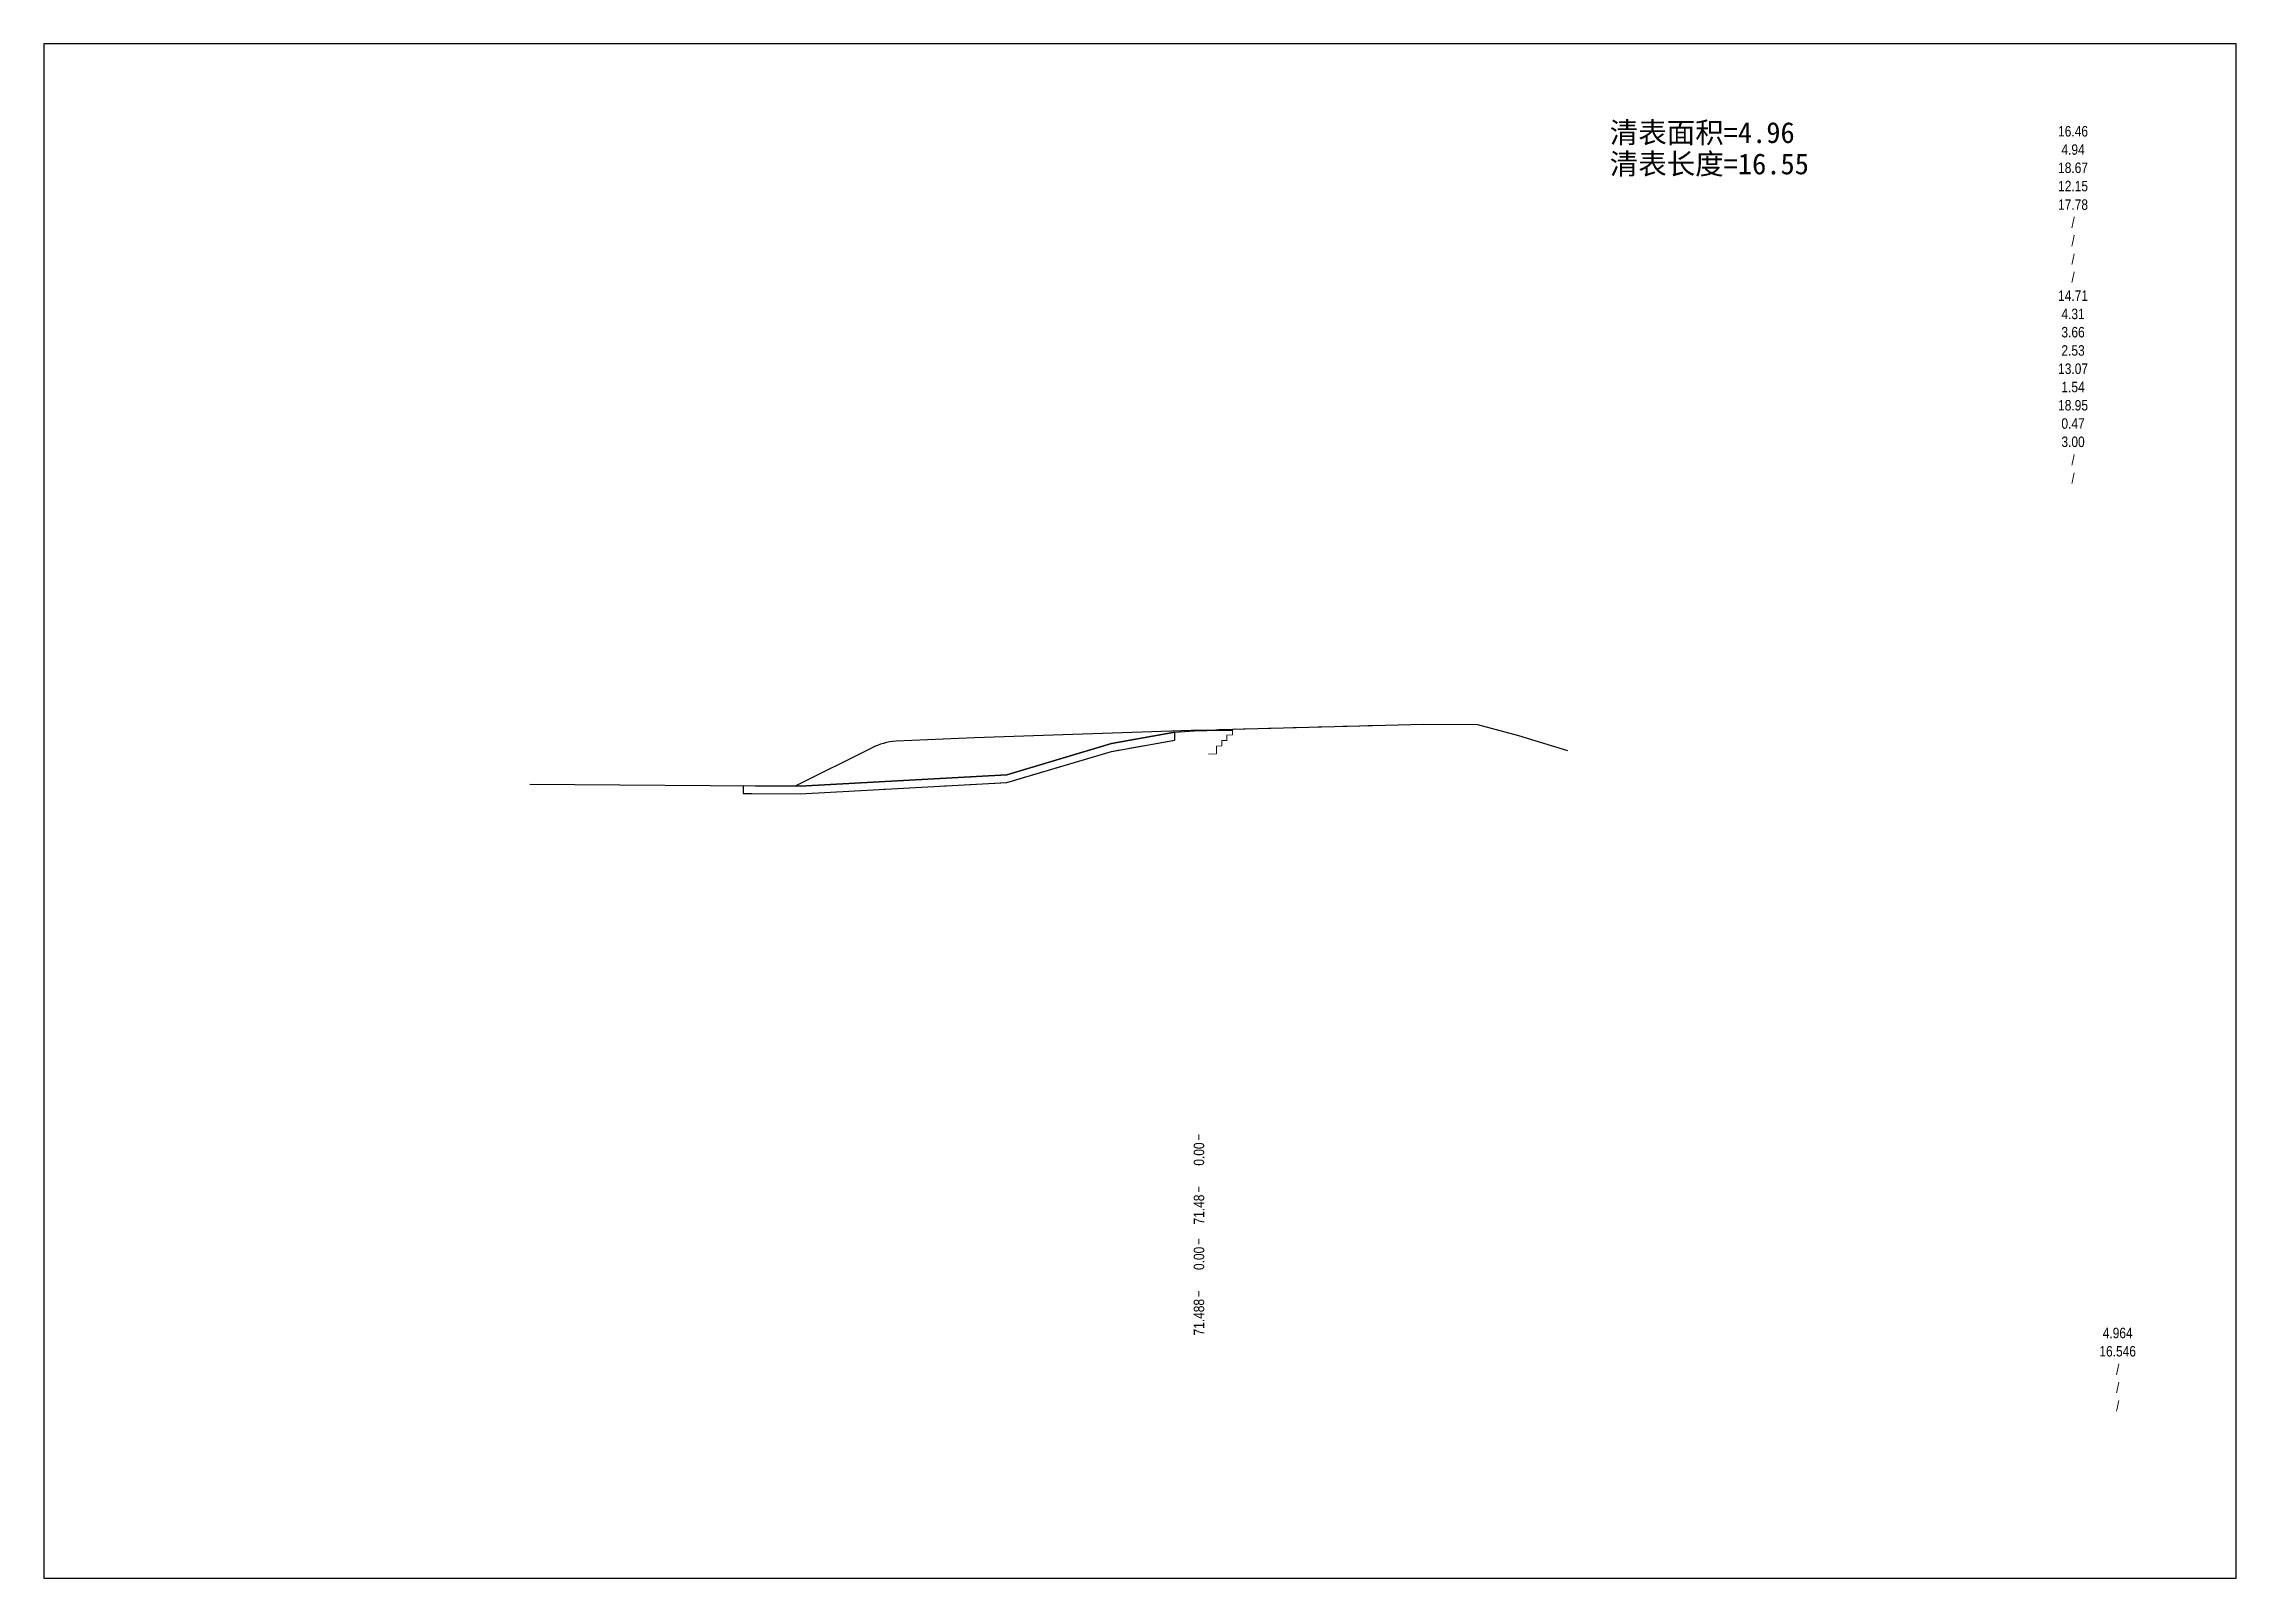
# Model space of a CAD drawing. Header units: millimetres. Extents: x 1358 to 1904, y 1415 to 1532.
# Drawn here: x 1727.9 to 1811.9, y 1473.2 to 1532 of the extents above; entities that cross this region are included whole.
import ezdxf
from ezdxf.enums import TextEntityAlignment as Align

# ---------------------------------------------------------------- set-up
doc = ezdxf.new("R2010")
doc.units = ezdxf.units.MM
doc.linetypes.add('HIDDEN2', pattern=[4.7625, 3.175, -1.5875])
for name, color, linetype in [('Base_point', 7, 'Continuous'), ('区域', 3, 'Continuous'), ('地面线', 7, 'Continuous'), ('数量表', 7, 'Continuous'), ('清表长度', 2, 'Continuous'), ('清表面积', 1, 'Continuous')]:
    doc.layers.add(name, color=color, linetype=linetype)
for name, color, linetype, lineweight in [('填方边坡', 1, 'Continuous', 30), ('工程量01', 7, 'Continuous', 15), ('数据栏', 251, 'Continuous', 15), ('清表', 32, 'HIDDEN2', 20), ('路基', 1, 'Continuous', 30), ('边界', 7, 'Continuous', 13)]:
    doc.layers.add(name, color=color, linetype=linetype, lineweight=lineweight)
doc.styles.get("Standard").update_dxf_attribs({"font": 'SimSun.ttf'})
doc.styles.add('STYLE-ARIAL_NARROW', font='ARIALN.TTF')

msp = doc.modelspace()

# ---------------------------------------------------------------- texts
at = {"layer": '工程量01', "lineweight": 0, "style": 'STYLE-ARIAL_NARROW'}
for s, p in [('16.46', (1805.606, 1528.682)), ('4.94', (1805.606, 1527.982)), ('18.67', (1805.606, 1527.282)), ('12.15', (1805.606, 1526.582)), ('17.78', (1805.606, 1525.872)), ('/', (1805.606, 1525.182)), ('/', (1805.606, 1524.482)), ('/', (1805.606, 1523.772)), ('/', (1805.606, 1523.082)), ('14.71', (1805.606, 1522.382)), ('4.31', (1805.606, 1521.682)), ('3.66', (1805.606, 1520.982)), ('2.53', (1805.606, 1520.282)), ('13.07', (1805.606, 1519.582)), ('1.54', (1805.606, 1518.882)), ('18.95', (1805.606, 1518.182)), ('0.47', (1805.606, 1517.482)), ('3.00', (1805.606, 1516.782)), ('/', (1805.606, 1516.082)), ('/', (1805.606, 1515.382))]:
    msp.add_text(s, height=0.4, dxfattribs=at).set_placement(p, align=Align.MIDDLE_CENTER)
at = {"layer": '清表长度'}
msp.add_text('清表长度=16.55', height=0.8, dxfattribs=at).set_placement((1787.855, 1527.032))
at = {"layer": '清表面积'}
msp.add_text('清表面积=4.96', height=0.8, dxfattribs=at).set_placement((1787.855, 1528.232))

# ---------------------------------------------------------------- blocks, each defined once
blk = doc.blocks.new('SG')
at = {"layer": '数据栏', "linetype": 'Continuous', "lineweight": 0}
blk.add_line((0, -12), (0, -12.4), dxfattribs=at)
at = {"layer": '数据栏', "style": 'STYLE-ARIAL_NARROW'}
blk.add_attdef('g', text='', height=0.8, rotation=90, dxfattribs=at).set_placement((0, -12.6), align=Align.MIDDLE_RIGHT)
blk = doc.blocks.new('SW')
at = {"layer": '数据栏', "linetype": 'Continuous', "lineweight": 0}
blk.add_line((0, -8), (0, -8.4), dxfattribs=at)
at = {"layer": '数据栏', "style": 'STYLE-ARIAL_NARROW'}
blk.add_attdef('W', text='', height=0.8, rotation=90, dxfattribs=at).set_placement((0, -8.6), align=Align.MIDDLE_RIGHT)
blk = doc.blocks.new('DG')
at = {"layer": '数据栏', "linetype": 'Continuous', "lineweight": 0}
blk.add_line((0, -4), (0, -4.4), dxfattribs=at)
at = {"layer": '数据栏', "style": 'STYLE-ARIAL_NARROW'}
blk.add_attdef('G', text='', height=0.8, rotation=90, dxfattribs=at).set_placement((0, -4.6), align=Align.MIDDLE_RIGHT)
blk = doc.blocks.new('DW')
at = {"layer": '数据栏', "linetype": 'Continuous', "lineweight": 0}
blk.add_line((0, 0), (0, -0.4), dxfattribs=at)
at = {"layer": '数据栏', "style": 'STYLE-ARIAL_NARROW'}
blk.add_attdef('W', text='', height=0.8, rotation=90, dxfattribs=at).set_placement((0, -0.6), align=Align.MIDDLE_RIGHT)
blk = doc.blocks.new('TK')
at = {"color": 4}
blk.add_lwpolyline([(0, 0), (84, 0), (84, 58.8), (0, 58.8)], close=True, dxfattribs=at)
blk = doc.blocks.new('QTY_FRAME')
at = {"layer": '数量表', "style": 'STYLE-ARIAL_NARROW'}
for tag, p in [('QB_AREA', (0, 2.8)), ('QB_LENGTH', (0, 2.1)), ('HT_LENGTH', (0, 0.7)), ('HT_AREA', (0, 1.4)), ('WF_AREA', (0, 0))]:
    blk.add_attdef(tag, text='', height=0.4, dxfattribs=at).set_placement(p, align=Align.MIDDLE_CENTER)
at = {"layer": '数量表', "style": 'STYLE-ARIAL_NARROW', "flags": 1}
blk.add_attdef('FRAME', text='', height=0.4, dxfattribs=at).set_placement((0, -0.7), align=Align.MIDDLE_CENTER)

# ---------------------------------------------------------------- linework, layer by layer
at = {"layer": '区域', "color": 7}
msp.add_lwpolyline([(1764.747, 1503.724), (1768.767, 1504.918), (1771.193, 1505.352), (1771.193, 1505.652), (1768.767, 1505.218), (1764.747, 1504.024), (1756.84, 1503.585), (1754.648, 1503.6), (1754.648, 1503.3), (1756.84, 1503.285)], close=True, dxfattribs=at)
at = {"layer": '区域', "color": 6}
msp.add_lwpolyline([(1764.747, 1503.724), (1768.767, 1504.918), (1771.193, 1505.352), (1771.193, 1505.652), (1768.767, 1505.218), (1764.747, 1504.024), (1756.84, 1503.585), (1754.648, 1503.6), (1754.648, 1503.3), (1756.84, 1503.285)], close=True, dxfattribs=at)
msp.add_lwpolyline([(1764.747, 1503.724), (1768.767, 1504.918), (1771.193, 1505.352), (1771.193, 1505.652), (1768.767, 1505.218), (1764.747, 1504.024), (1756.84, 1503.585), (1754.648, 1503.6), (1754.648, 1503.3), (1756.84, 1503.285)], close=True, dxfattribs=at)
msp.add_lwpolyline([(1764.747, 1503.724), (1768.767, 1504.918), (1771.193, 1505.352), (1771.193, 1505.652), (1768.767, 1505.218), (1764.747, 1504.024), (1756.84, 1503.585), (1754.648, 1503.6), (1754.648, 1503.3), (1756.84, 1503.285)], close=True, dxfattribs=at)
at = {"layer": '地面线', "flags": 128}
msp.add_lwpolyline([(1746.482, 1503.657), (1756.84, 1503.585), (1764.747, 1504.024), (1768.767, 1505.218), (1771.193, 1505.652), (1772.114, 1505.716), (1773.395, 1505.773), (1780.714, 1505.961), (1782.792, 1505.941), (1784.358, 1505.529), (1786.229, 1504.946)], dxfattribs=at)
at = {"layer": '填方边坡', "flags": 128}
msp.add_lwpolyline([(1760.513, 1505.31, 0.09625), (1759.567, 1505.046), (1756.648, 1503.586)], format="xyb", dxfattribs=at)
at = {"layer": '清表', "linetype": 'HIDDEN2', "ltscale": 0.2, "flags": 128}
msp.add_lwpolyline([(1754.648, 1503.6), (1754.648, 1503.3), (1756.84, 1503.285), (1764.747, 1503.724), (1768.767, 1504.918), (1771.193, 1505.352), (1771.193, 1505.652), (1772.114, 1505.716), (1773.395, 1505.773), (1778.951, 1505.916)], dxfattribs=at)
at = {"layer": '路基', "flags": 128}
for points in [[(1773.395, 1505.72), (1771.814, 1505.72), (1763.514, 1505.43), (1760.514, 1505.31), (1760.513, 1505.31)], [(1772.114, 1505.72), (1772.414, 1505.72), (1773.395, 1505.755)]]:
    msp.add_lwpolyline(points, dxfattribs=at)
at = {"layer": '边界'}
msp.add_lwpolyline([(1773.395, 1505.773), (1773.395, 1505.545), (1773.185, 1505.537), (1773.185, 1505.337), (1772.985, 1505.33), (1772.985, 1505.13), (1772.785, 1505.123), (1772.785, 1504.823), (1772.485, 1504.813)], dxfattribs=at)

# ---------------------------------------------------------------- block references
at = {"color": 4}
msp.add_blockref('TK', (1727.855, 1473.232), dxfattribs=at)
at = {"layer": 'Base_point', "xscale": 0.5, "yscale": 0.5, "zscale": 0.5}
for name, values in [('DW', {'W': '0.00'}), ('DG', {'G': '71.48'}), ('SW', {'W': '0.00'}), ('SG', {'g': '71.488'})]:
    msp.add_blockref(name, (1772.114, 1490.232), dxfattribs=at).add_auto_attribs(values)
at = {"layer": '数量表'}
msp.add_blockref('QTY_FRAME', (1807.316, 1479.828), dxfattribs=at).add_auto_attribs({'QB_AREA': '4.964', 'QB_LENGTH': '16.546', 'HT_AREA': '/', 'HT_LENGTH': '/', 'WF_AREA': '/'})

msp.set_redraw_order([(e.dxf.handle, doc.entitydb.next_handle()) for e in msp.query("TEXT MTEXT ATTDEF DIMENSION ARC_DIMENSION")])  # texts and dimensions are drawn at this point

doc.saveas('drawing.dxf')
